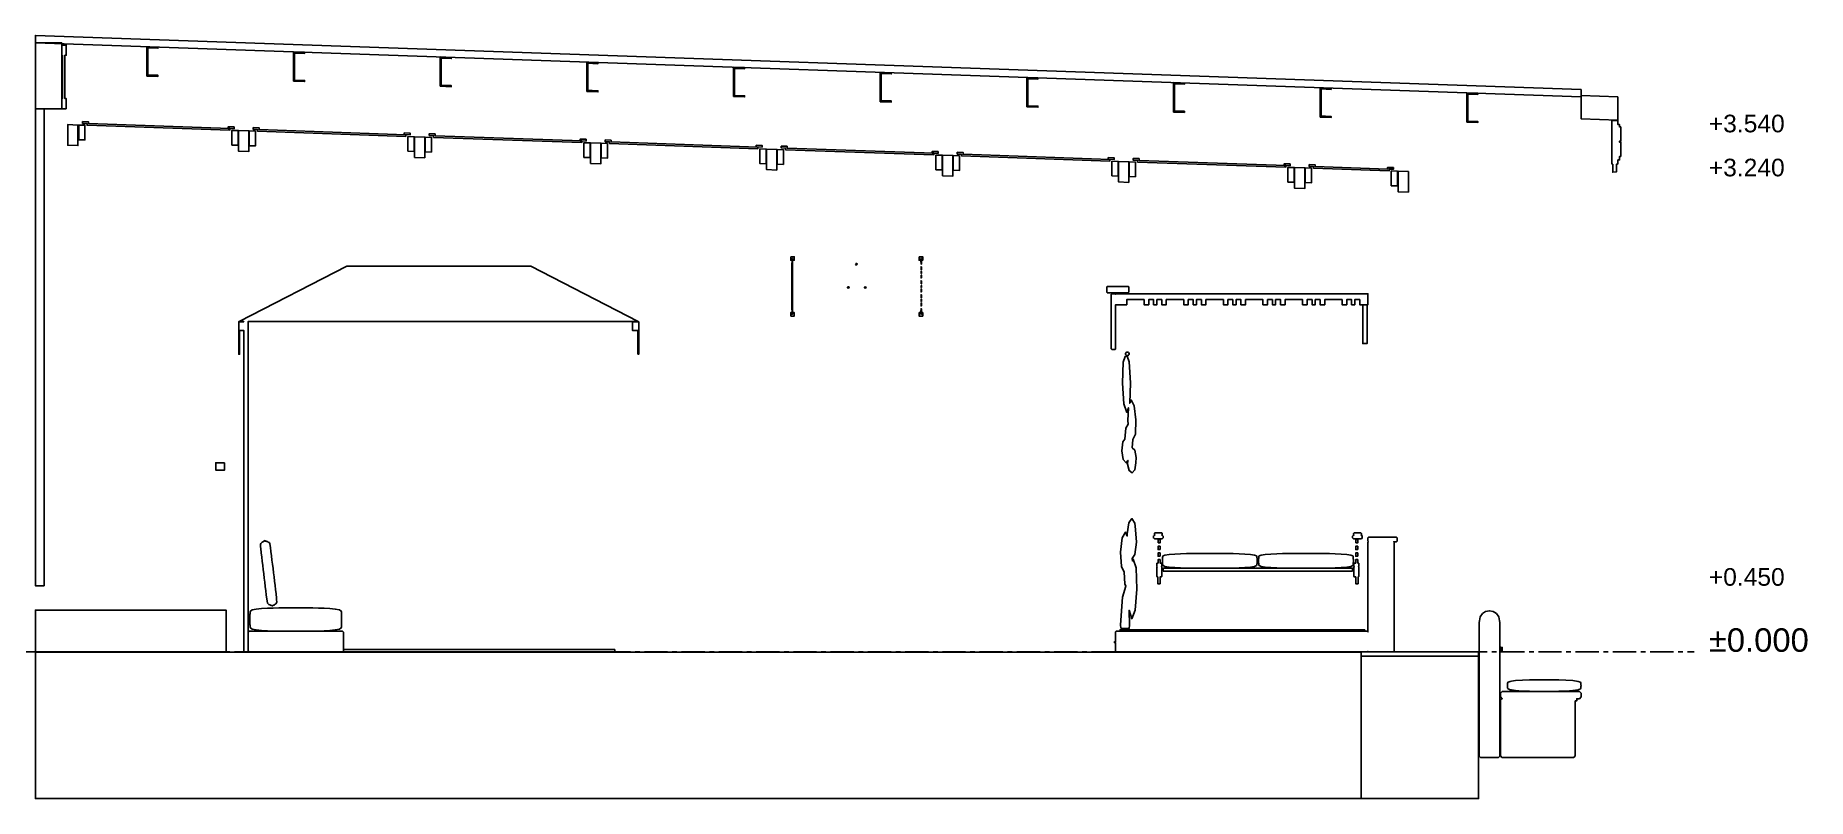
# Model space of a CAD drawing. Header units: millimetres. Extents: x -2320 to 44593, y -183000 to 30400.
# Drawn here: x 30400 to 42483, y -139000 to -133800 of the extents above; entities that cross this region are included whole.
import ezdxf

# ---------------------------------------------------------------- set-up
doc = ezdxf.new("R2010")
doc.units = ezdxf.units.MM
doc.header["$LTSCALE"] = 50
doc.linetypes.add('CENTER', pattern=[5.08, 3.175, -0.635, 0.635, -0.635])
for name, color, linetype in [('A-BLDG', 8, 'Continuous'), ('A-DIMS', 1, 'Continuous'), ('A-SECT', 7, 'Continuous'), ('S-GRID', 8, 'CENTER')]:
    doc.layers.add(name, color=color, linetype=linetype)
doc.styles.add('VN', font='arial.ttf')

msp = doc.modelspace()

# ---------------------------------------------------------------- texts
at = {"layer": 'A-DIMS', "style": 'VN'}
for s, height, p in [('+3.540', 120, (41810.2, -134460)), ('+3.240', 120, (41810.2, -134760)), ('+0.450', 120, (41810.2, -137550)), ('±0.000', 160, (41810.2, -138000))]:
    msp.add_text(s, height=height, dxfattribs=at).set_placement(p)

# ---------------------------------------------------------------- linework, layer by layer
at = {"layer": 'A-BLDG'}
for points in [[(30610, -134300), (30580, -134300), (30580, -134230), (30584, -134230), (30584, -133935), (30580, -133935), (30580, -133865), (30610, -133865), (30610, -133935), (30601, -133935), (30601, -134230), (30610, -134230)], [(30460, -137550), (30400, -137550), (30400, -134300), (30460, -134300)]]:
    msp.add_lwpolyline(points, close=True, dxfattribs=at)
at = {"layer": 'A-SECT'}
for points in [[(40939.9, -134168.9), (40939.9, -134218.9), (30400, -133850), (30400, -133800)], [(30580, -133850), (30580, -134300), (30400, -134300), (30400, -133850)], [(31160, -133884.6), (31160, -133876.6), (31235, -133879.2), (31235, -133887.2), (31166, -133884.8), (31166, -134068.8), (31160, -134068.6)], [(32160, -133919.6), (32160, -133911.6), (32235, -133914.2), (32235, -133922.2), (32166, -133919.8), (32166, -134103.8), (32160, -134103.6)], [(33160, -133954.6), (33160, -133946.6), (33235, -133949.2), (33235, -133957.2), (33166, -133954.8), (33166, -134138.8), (33160, -134138.6)], [(34160, -133989.6), (34160, -133981.6), (34235, -133984.2), (34235, -133992.2), (34166, -133989.8), (34166, -134173.8), (34160, -134173.6)], [(31160, -134076.6), (31160, -134068.6), (31235, -134071.2), (31235, -134079.2)], [(32160, -134111.6), (32160, -134103.6), (32235, -134106.2), (32235, -134114.2)], [(35160, -134024.6), (35160, -134016.6), (35235, -134019.2), (35235, -134027.2), (35166, -134024.8), (35166, -134208.8), (35160, -134208.6)], [(36160, -134059.6), (36160, -134051.6), (36235, -134054.2), (36235, -134062.2), (36166, -134059.8), (36166, -134243.8), (36160, -134243.6)], [(37160, -134094.6), (37160, -134086.6), (37235, -134089.2), (37235, -134097.2), (37166, -134094.8), (37166, -134278.8), (37160, -134278.6)], [(38160, -134129.6), (38160, -134121.6), (38235, -134124.2), (38235, -134132.2), (38166, -134129.8), (38166, -134313.8), (38160, -134313.6)], [(33160, -134146.6), (33160, -134138.6), (33235, -134141.2), (33235, -134149.2)], [(34160, -134181.6), (34160, -134173.6), (34235, -134176.2), (34235, -134184.2)], [(35160, -134216.6), (35160, -134208.6), (35235, -134211.2), (35235, -134219.2)], [(36160, -134251.6), (36160, -134243.6), (36235, -134246.2), (36235, -134254.2)], [(39160, -134164.6), (39160, -134156.6), (39235, -134159.2), (39235, -134167.2), (39166, -134164.8), (39166, -134348.8), (39160, -134348.6)], [(40160, -134199.6), (40160, -134191.6), (40235, -134194.2), (40235, -134202.2), (40166, -134199.8), (40166, -134383.8), (40160, -134383.6)], [(41189.9, -134217.6), (41189.9, -134377.6), (40939.9, -134368.9), (40939.9, -134208.9)], [(37160, -134286.6), (37160, -134278.6), (37235, -134281.2), (37235, -134289.2)], [(38160, -134321.6), (38160, -134313.6), (38235, -134316.2), (38235, -134324.2)], [(39160, -134356.6), (39160, -134348.6), (39235, -134351.2), (39235, -134359.2)], [(30655, -134408.9), (30655, -134409), (30690, -134410.2), (30690, -134550.1), (30620, -134547.7), (30620, -134407.7)], [(30695, -134510.3), (30695, -134410.3), (30737, -134411.8), (30737, -134511.8)], [(30722, -134399.3), (30722, -134387.3), (30762, -134388.7), (30762, -134400.7), (31725, -134434.4), (31725, -134446.4), (30752, -134412.3), (30752, -134400.4)], [(31715, -134434), (31715, -134422), (31755, -134423.4), (31755, -134435.4)], [(31740, -134546.9), (31740, -134446.9), (31782, -134448.4), (31782, -134548.4)], [(31785, -134448.5), (31855, -134450.9), (31855, -134590.9), (31785, -134588.5)], [(31858, -134551), (31858, -134451), (31900, -134452.5), (31900, -134552.5)], [(31885, -134428), (31925, -134429.4), (31925, -134441.4), (32925, -134476.4), (32925, -134488.4), (31915, -134453), (31915, -134441), (31885, -134440)], [(32915, -134476), (32915, -134464), (32955, -134465.4), (32955, -134477.4)], [(33085, -134482), (33085, -134470), (33125, -134471.4), (33125, -134483.4), (34125, -134518.4), (34125, -134530.4), (33115, -134495), (33115, -134483)], [(40160, -134391.6), (40160, -134383.6), (40235, -134386.2), (40235, -134394.2)], [(41155, -134677.8), (41152.9, -134677.8), (41149.9, -134674.8), (41149.9, -134382.8), (41152.9, -134379.8), (41187.1, -134379.8), (41190.1, -134382.8), (41190.1, -134407.8), (41202.2, -134407.8), (41202.2, -134423.8), (41204.2, -134421.8), (41208.2, -134421.8), (41210.2, -134423.8), (41210.2, -134519.8), (41208.2, -134521.8), (41204.2, -134521.8), (41202.2, -134519.8), (41202.2, -134527.8), (41204.2, -134525.8), (41208.2, -134525.8), (41210.2, -134527.8), (41210.2, -134623.8), (41208.2, -134625.8), (41204.2, -134625.8), (41202.2, -134623.8), (41202.2, -134647.8), (41190.1, -134647.8), (41190.1, -134674.8), (41187.1, -134677.8), (41180.1, -134677.8), (41180.1, -134729.3), (41155, -134731.7)], [(32940, -134588.9), (32940, -134488.9), (32982, -134490.4), (32982, -134590.4)], [(32985, -134490.5), (33055, -134492.9), (33055, -134632.9), (32985, -134630.5)], [(33100, -134594.5), (33058, -134593), (33058, -134493), (33100, -134494.5)], [(34115, -134518), (34115, -134506), (34155, -134507.4), (34155, -134519.4)], [(34182, -134632.4), (34140, -134630.9), (34140, -134530.9), (34182, -134532.4)], [(34185, -134532.5), (34255, -134534.9), (34255, -134674.9), (34185, -134672.5)], [(34258, -134635), (34258, -134535), (34300, -134536.5), (34300, -134636.5)], [(34325, -134513.4), (34325, -134525.4), (35325, -134560.4), (35325, -134572.4), (34315, -134537), (34315, -134525), (34285, -134524), (34285, -134512)], [(35355, -134561.4), (35315, -134560), (35315, -134548), (35355, -134549.4)], [(35382, -134674.4), (35340, -134672.9), (35340, -134572.9), (35382, -134574.4)], [(35455, -134576.9), (35455, -134716.9), (35385, -134714.5), (35385, -134574.5)], [(35458, -134677), (35458, -134577), (35500, -134578.5), (35500, -134678.5)], [(35485, -134554), (35525, -134555.4), (35525, -134567.4), (36525, -134602.4), (36525, -134614.4), (35515, -134579), (35515, -134567), (35485, -134566)], [(36555, -134603.4), (36515, -134602), (36515, -134590), (36555, -134591.4)], [(36685, -134596), (36725, -134597.4), (36725, -134609.4), (37725, -134644.4), (37725, -134656.4), (36715, -134621), (36715, -134609), (36685, -134608)], [(36582, -134716.4), (36540, -134714.9), (36540, -134614.9), (36582, -134616.4)], [(36655, -134618.9), (36655, -134758.9), (36585, -134756.5), (36585, -134616.5)], [(36658, -134719), (36658, -134619), (36700, -134620.5), (36700, -134720.5)], [(37715, -134644), (37715, -134632), (37755, -134633.4), (37755, -134645.4)], [(37740, -134756.9), (37740, -134656.9), (37782, -134658.4), (37782, -134758.4)], [(37785, -134658.5), (37855, -134660.9), (37855, -134800.9), (37785, -134798.5)], [(37858, -134761), (37858, -134661), (37900, -134662.5), (37900, -134762.5)], [(37925, -134639.4), (37925, -134651.4), (38925, -134686.4), (38925, -134698.4), (37915, -134663), (37915, -134651), (37885, -134650), (37885, -134638)], [(38915, -134686), (38915, -134674), (38955, -134675.4), (38955, -134687.4)], [(38982, -134800.4), (38940, -134798.9), (38940, -134698.9), (38982, -134700.4)], [(39055, -134702.9), (39055, -134842.9), (38985, -134840.5), (38985, -134700.5)], [(39058, -134803), (39058, -134703), (39100, -134704.5), (39100, -134804.5)], [(39085, -134680), (39125, -134681.4), (39125, -134693.3), (39619.5, -134710.7), (39619.5, -134698.7), (39659.7, -134700.1), (39659.7, -134712.1), (39629.5, -134711), (39629.5, -134723), (39115, -134705), (39115, -134693), (39085, -134692)], [(39644.6, -134823.6), (39644.6, -134723.6), (39686.8, -134725), (39686.8, -134825)], [(39762.1, -134727.7), (39762.1, -134867.7), (39691.8, -134865.2), (39691.8, -134725.2)], [(35549.8, -135308), (35574.3, -135308), (35574.3, -135332), (35549.8, -135332)], [(35558.8, -135348.5), (35558.8, -135348.2), (35558.8, -135348), (35558.8, -135320), (35561.8, -135320), (35561.8, -135347.9), (35561.8, -135348.2), (35561.8, -135348.5), (35561.8, -135348.9), (35561.8, -135349.2), (35561.8, -135349.7), (35561.3, -135350), (35561.3, -135355.4), (35561.3, -135398.1), (35561.4, -135410.5), (35561.5, -135422), (35561.4, -135426.8), (35561.3, -135431.9), (35561.3, -135438.7), (35561.3, -135493.1), (35561.3, -135494.7), (35561.5, -135517), (35561.3, -135526.2), (35561.3, -135526.9), (35561.3, -135533.7), (35561.3, -135588.1), (35561.3, -135591.9), (35561.3, -135621.9), (35561.3, -135627.3), (35561.3, -135670), (35561.8, -135670.3), (35561.8, -135670.8), (35561.8, -135671.1), (35561.8, -135671.5), (35561.8, -135671.8), (35561.8, -135672.1), (35561.8, -135700), (35558.8, -135700), (35558.8, -135672), (35558.8, -135671.8), (35558.8, -135671.5), (35558.8, -135671.1), (35558.8, -135670.8), (35558.8, -135670.3), (35558.2, -135670), (35558.2, -135624.9), (35558.2, -135621.9), (35558.2, -135590.2), (35558.2, -135588.1), (35558.2, -135530.8), (35558.2, -135526.9), (35558.2, -135526.5), (35558.5, -135517), (35558.2, -135494), (35558.2, -135493.1), (35558.2, -135435.8), (35558.2, -135431.9), (35558.3, -135426.5), (35558.5, -135422), (35558.3, -135411.2), (35558.2, -135398.1), (35558.2, -135353), (35558.2, -135350), (35558.8, -135349.7), (35558.8, -135349.2), (35558.8, -135348.9)], [(36425.7, -135308), (36450.2, -135308), (36450.2, -135332), (36425.7, -135332)], [(36438.6, -135350), (36438.4, -135346.9), (36438, -135343.8), (36438, -135340.6), (36438, -135338.9), (36438, -135337.4), (36438, -135336.2), (36438, -135334.6), (36438, -135333.6), (36438, -135332.5), (36438, -135331.9), (36438, -135331.2), (36438, -135330.7), (36438, -135330), (36438, -135329.5), (36438, -135329), (36438, -135328.6), (36438, -135328.3), (36438, -135328), (36438, -135327.6), (36438, -135327.3), (36438, -135327), (36438, -135326.8), (36438, -135326.6), (36438, -135326.4), (36438, -135326.2), (36438, -135326), (36438, -135325.7), (36438, -135325.6), (36438, -135325.5), (36438, -135325.3), (36438, -135325.2), (36438, -135325), (36438, -135324.9), (36438, -135324.8), (36438, -135324.7), (36438, -135324.6), (36438, -135324.4), (36438, -135324.3), (36438, -135324.2), (36438, -135324.1), (36438, -135324), (36438, -135323.9), (36438, -135323.8), (36438, -135323.7), (36438, -135323.6), (36438, -135323.5), (36438, -135323.4), (36438, -135323.3), (36438, -135323.2), (36438, -135323.1), (36438, -135323), (36438, -135322.9), (36438, -135322.8), (36438, -135322.7), (36438, -135322.6), (36438, -135322.5), (36438, -135322.4), (36438, -135322.3), (36438, -135322.2), (36438, -135322.1), (36438, -135320), (36441.1, -135320), (36441.1, -135322.1), (36441.1, -135322.2), (36441.1, -135322.3), (36441.1, -135322.4), (36441.1, -135322.5), (36441.1, -135322.6), (36441.1, -135322.7), (36441.1, -135322.8), (36441.1, -135322.9), (36441.1, -135323), (36441.1, -135323.1), (36441.1, -135323.2), (36441.1, -135323.3), (36441.1, -135323.4), (36441.1, -135323.5), (36441.1, -135323.6), (36441.1, -135323.7), (36441.1, -135323.8), (36441.1, -135323.9), (36441.1, -135324), (36441.1, -135324.1), (36441.1, -135324.2), (36441.1, -135324.3), (36441.1, -135324.4), (36441.1, -135324.5), (36441.1, -135324.6), (36441.1, -135324.7), (36441.1, -135324.8), (36441.1, -135325), (36441.1, -135325.1), (36441.1, -135325.3), (36441.1, -135325.4), (36441.1, -135325.6), (36441.1, -135325.7), (36441.1, -135325.9), (36441.1, -135326.1), (36441.1, -135326.4), (36441.1, -135326.6), (36441.1, -135326.8), (36441.1, -135327), (36441.1, -135327.3), (36441.1, -135327.6), (36441.1, -135328), (36441.1, -135328.3), (36441.1, -135328.6), (36441.1, -135328.9), (36441.1, -135329.5), (36441.1, -135330), (36441.1, -135330.7), (36441.1, -135331.2), (36441.1, -135331.8), (36441.1, -135332.4), (36441.1, -135333.5), (36441.1, -135334.5), (36441.1, -135336), (36441.1, -135337.3), (36441.1, -135338.8), (36441.1, -135340.4), (36441.1, -135343.6), (36441.5, -135346.8), (36441.7, -135350), (36441.7, -135357.6), (36438.7, -135358.3)], [(31820, -138000), (31820, -135810), (31792, -135810), (31792, -135972.1), (31786, -135972.1), (31786, -135751), (31790, -135751), (31792, -135751), (31820, -135751), (31820, -135750), (31790, -135750), (32523, -135372.7), (33777, -135372.7), (34510, -135750), (31850, -135750), (31850, -138000)], [(35999.2, -135365.2), (35993.4, -135363.6), (35991.8, -135357.8), (35996.1, -135353.5), (36001.9, -135355.1), (36003.4, -135360.9)], [(36438.3, -135442.9), (36438.5, -135433.6), (36441.6, -135432.9), (36441.4, -135442.5), (36441.6, -135452.7), (36438.5, -135453.4)], [(36441.5, -135422), (36438.4, -135422), (36438.4, -135410.7), (36438.4, -135408), (36441.5, -135408), (36441.5, -135410.5)], [(36441.7, -135386.8), (36441.6, -135397.1), (36438.5, -135396.4), (36438.6, -135385.4), (36438.5, -135376.6), (36441.6, -135377.3)], [(35943.2, -135522.2), (35937.8, -135520.8), (35936.9, -135515.9), (35941.3, -135512.4), (35946.7, -135513.8), (35947.7, -135518.7)], [(36059.1, -135522.3), (36053.5, -135520.5), (36052.2, -135515.5), (36056.4, -135512.3), (36061.9, -135514.2), (36063.3, -135519.2)], [(36441.4, -135577.5), (36441.6, -135587.1), (36438.5, -135586.4), (36438.3, -135577.1), (36438.5, -135566.6), (36441.6, -135567.3)], [(36438.4, -135503), (36441.5, -135503), (36441.5, -135514.5), (36441.5, -135517), (36438.4, -135517), (36438.4, -135514.3)], [(36438.5, -135491.4), (36438.6, -135480.4), (36438.5, -135471.6), (36441.6, -135472.3), (36441.7, -135481.8), (36441.6, -135492.1)], [(36441.7, -135538.2), (36441.6, -135547.7), (36438.5, -135548.4), (36438.6, -135539.6), (36438.5, -135528.6), (36441.6, -135527.9)], [(37855.4, -135514), (37855.4, -135550), (37851.4, -135554), (37709.4, -135554), (37705.4, -135550), (37705.4, -135514), (37709.4, -135510), (37851.4, -135510)], [(37735.4, -135936), (37735.4, -135564), (37739.4, -135560), (37761.4, -135560), (37765.4, -135564), (37765.4, -135560), (39485.4, -135560), (39485.4, -135600), (39485.4, -135635), (39476, -135635), (39474.8, -135635), (39474.4, -135635), (39474.2, -135635), (39473.9, -135635), (39473.6, -135635), (39473.2, -135635), (39471, -135635), (39470.4, -135635), (39469.9, -135635), (39469.4, -135635), (39468.9, -135635), (39468.1, -135635), (39463.2, -135635), (39461.7, -135635), (39460.5, -135635), (39459.1, -135635), (39457.6, -135635), (39455.2, -135635), (39436.6, -135635), (39435.4, -135635), (39429.8, -135635), (39429.8, -135600), (39396.4, -135600), (39396.4, -135635), (39377.8, -135635), (39374.4, -135635), (39374.4, -135600), (39341, -135600), (39341, -135635), (39329.8, -135635), (39309.8, -135635), (39309.8, -135600), (39191, -135600), (39191, -135635), (39178.7, -135635), (39159.8, -135635), (39159.8, -135600), (39126.4, -135600), (39126.4, -135635), (39107.8, -135635), (39104.4, -135635), (39104.4, -135600), (39071, -135600), (39071, -135635), (39059.8, -135635), (39039.8, -135635), (39039.8, -135600), (38921, -135600), (38921, -135635), (38908.7, -135635), (38889.8, -135635), (38889.8, -135600), (38856.4, -135600), (38856.4, -135635), (38837.8, -135635), (38834.4, -135635), (38834.4, -135600), (38801, -135600), (38801, -135635), (38789.8, -135635), (38769.8, -135635), (38769.8, -135600), (38651, -135600), (38651, -135635), (38631, -135635), (38619.8, -135635), (38619.8, -135600), (38586.4, -135600), (38586.4, -135635), (38567.8, -135635), (38564.4, -135635), (38564.4, -135600), (38531, -135600), (38531, -135635), (38512.1, -135635), (38499.8, -135635), (38499.8, -135600), (38381, -135600), (38381, -135635), (38361, -135635), (38349.8, -135635), (38349.8, -135600), (38316.4, -135600), (38316.4, -135635), (38297.8, -135635), (38294.4, -135635), (38294.4, -135600), (38261, -135600), (38261, -135635), (38249.8, -135635), (38229.8, -135635), (38229.8, -135600), (38111, -135600), (38111, -135635), (38091, -135635), (38079.8, -135635), (38079.8, -135600), (38046.4, -135600), (38046.4, -135635), (38043, -135635), (38024.4, -135635), (38024.4, -135600), (37991, -135600), (37991, -135635), (37979.8, -135635), (37959.8, -135635), (37959.8, -135600), (37841, -135600), (37841, -135635), (37815.4, -135635), (37814.2, -135635), (37795.6, -135635), (37793.2, -135635), (37791.7, -135635), (37790.3, -135635), (37789.1, -135635), (37787.6, -135635), (37782.7, -135635), (37781.9, -135635), (37781.4, -135635), (37780.9, -135635), (37780.4, -135635), (37779.8, -135635), (37777.6, -135635), (37777.2, -135635), (37776.9, -135635), (37776.6, -135635), (37776.4, -135635), (37776, -135635), (37774.8, -135635), (37765.4, -135635), (37765.4, -135936), (37761.4, -135940), (37739.4, -135940)], [(35549.8, -135712), (35549.8, -135688), (35574.3, -135688), (35574.3, -135712)], [(36425.7, -135688), (36450.2, -135688), (36450.2, -135712), (36425.7, -135712)], [(36441.7, -135662.4), (36441.7, -135670), (36441.5, -135673.2), (36441.1, -135676.4), (36441.1, -135679.6), (36441.1, -135681.2), (36441.1, -135682.7), (36441.1, -135684), (36441.1, -135685.5), (36441.1, -135686.5), (36441.1, -135687.6), (36441.1, -135688.2), (36441.1, -135688.8), (36441.1, -135689.3), (36441.1, -135690), (36441.1, -135690.5), (36441.1, -135691.1), (36441.1, -135691.4), (36441.1, -135691.7), (36441.1, -135692), (36441.1, -135692.4), (36441.1, -135692.7), (36441.1, -135693), (36441.1, -135693.2), (36441.1, -135693.4), (36441.1, -135693.6), (36441.1, -135693.9), (36441.1, -135694.1), (36441.1, -135694.3), (36441.1, -135694.4), (36441.1, -135694.6), (36441.1, -135694.7), (36441.1, -135694.9), (36441.1, -135695), (36441.1, -135695.2), (36441.1, -135695.3), (36441.1, -135695.4), (36441.1, -135695.5), (36441.1, -135695.6), (36441.1, -135695.7), (36441.1, -135695.8), (36441.1, -135695.9), (36441.1, -135696), (36441.1, -135696.1), (36441.1, -135696.2), (36441.1, -135696.3), (36441.1, -135696.4), (36441.1, -135696.5), (36441.1, -135696.6), (36441.1, -135696.7), (36441.1, -135696.8), (36441.1, -135696.9), (36441.1, -135697), (36441.1, -135697.1), (36441.1, -135697.2), (36441.1, -135697.3), (36441.1, -135697.4), (36441.1, -135697.5), (36441.1, -135697.6), (36441.1, -135697.7), (36441.1, -135697.8), (36441.1, -135697.9), (36441.1, -135700), (36438, -135700), (36438, -135697.9), (36438, -135697.8), (36438, -135697.7), (36438, -135697.6), (36438, -135697.5), (36438, -135697.4), (36438, -135697.3), (36438, -135697.2), (36438, -135697.1), (36438, -135697), (36438, -135696.9), (36438, -135696.8), (36438, -135696.7), (36438, -135696.6), (36438, -135696.5), (36438, -135696.4), (36438, -135696.3), (36438, -135696.2), (36438, -135696.1), (36438, -135696), (36438, -135695.9), (36438, -135695.8), (36438, -135695.7), (36438, -135695.6), (36438, -135695.4), (36438, -135695.3), (36438, -135695.2), (36438, -135695.1), (36438, -135695), (36438, -135694.8), (36438, -135694.7), (36438, -135694.5), (36438, -135694.4), (36438, -135694.3), (36438, -135694), (36438, -135693.8), (36438, -135693.6), (36438, -135693.4), (36438, -135693.2), (36438, -135693), (36438, -135692.7), (36438, -135692.4), (36438, -135692), (36438, -135691.7), (36438, -135691.4), (36438, -135691), (36438, -135690.5), (36438, -135690), (36438, -135689.3), (36438, -135688.8), (36438, -135688.1), (36438, -135687.5), (36438, -135686.4), (36438, -135685.4), (36438, -135683.8), (36438, -135682.6), (36438, -135681.1), (36438, -135679.4), (36438, -135676.2), (36438.4, -135673.1), (36438.6, -135670), (36438.7, -135661.7)], [(36438.3, -135632.9), (36438.5, -135623.6), (36441.6, -135622.9), (36441.4, -135632.5), (36441.6, -135642.7), (36438.5, -135643.4)], [(36441.5, -135600.5), (36441.5, -135612), (36438.4, -135612), (36438.4, -135600.7), (36438.4, -135598), (36441.5, -135598)], [(39480.4, -135635), (39480.4, -135900), (39450.9, -135900), (39450.9, -135635)], [(34508, -135972.1), (34508, -135810), (34470, -135810), (34470, -135751), (34508, -135751), (34510, -135751), (34514, -135751), (34514, -135972.1)], [(37817.1, -136690), (37808, -136630.1), (37815.2, -136568.7), (37828, -136551), (37834.3, -136477.1), (37851.4, -136448), (37848.3, -136423), (37852.2, -136337.1), (37842.1, -136368.7), (37821.6, -136310.7), (37811.4, -136168.9), (37817.7, -136026.4), (37830.4, -135986.6), (37843.7, -135986.4), (37857.3, -136024.8), (37867.4, -136166.6), (37861.2, -136306.1), (37870.9, -136284.1), (37892.2, -136322.8), (37904.2, -136419.1), (37899.8, -136516.5), (37883.2, -136554.3), (37878.5, -136609.9), (37895.6, -136625.6), (37906.1, -136676.5), (37902.2, -136712.4), (37902.4, -136713.4), (37896.5, -136760.1), (37877.7, -136781.6), (37857, -136765.4), (37846.6, -136720.9), (37849.7, -136696.2), (37837.3, -136713.4)], [(37848.5, -135981.6), (37842.3, -135981.6), (37836.9, -135978.5), (37833.8, -135973.1), (37833.8, -135966.9), (37836.9, -135961.5), (37842.3, -135958.4), (37848.5, -135958.4), (37853.9, -135961.5), (37857, -135966.9), (37857, -135973.1), (37853.9, -135978.5)], [(31690, -136711.9), (31690, -136761.9), (31630, -136761.9), (31630, -136711.9)], [(37799.9, -137839.7), (37799.4, -137816.6), (37812.2, -137626.8), (37834.1, -137552.1), (37828.2, -137537.6), (37824, -137457.7), (37805.4, -137419.1), (37798.9, -137320.8), (37809.9, -137223.7), (37832.1, -137184.6), (37845.2, -137211.7), (37843.7, -137195.1), (37854.5, -137121), (37876.4, -137091.8), (37896.8, -137124.6), (37900.6, -137167.1), (37901.3, -137168.3), (37908, -137253.5), (37897.1, -137337.5), (37878.9, -137365.2), (37879.7, -137380.6), (37884.6, -137367.8), (37904.5, -137428.4), (37910.1, -137572.8), (37898.2, -137716.4), (37875.7, -137775.1), (37856.8, -137717.4), (37859.3, -137818.9), (37857.8, -137840.9)], [(31997.1, -137680.5), (31992.1, -137677.7), (31987, -137674.1), (31982.9, -137669), (31979.4, -137652.4), (31977.7, -137641.4), (31974, -137612.7), (31970.5, -137584), (31967, -137555.3), (31963.5, -137526.5), (31960, -137497.8), (31956.5, -137469), (31953.1, -137440.3), (31949.6, -137411.5), (31946.2, -137382.8), (31942.7, -137354.1), (31939.4, -137325.3), (31936.1, -137296.5), (31935.2, -137285.5), (31934.6, -137268.5), (31937.3, -137262.6), (31941.5, -137257.9), (31945.7, -137254), (31950, -137250.8), (31954.5, -137248.4), (31959, -137246.7), (31960.2, -137246.5), (31961.6, -137242.2), (31966.1, -137243), (31967, -137245.7), (31968.3, -137245.6), (31973, -137246.1), (31977.9, -137247.5), (31982.9, -137249.5), (31987.9, -137252.3), (31993, -137255.9), (31997.1, -137261), (32000.6, -137277.6), (32002.3, -137288.6), (32006, -137317.3), (32009.5, -137346), (32013, -137374.7), (32016.5, -137403.5), (32020, -137432.2), (32023.5, -137461), (32026.9, -137489.7), (32030.4, -137518.5), (32033.8, -137547.2), (32037.3, -137575.9), (32040.6, -137604.7), (32043.9, -137633.5), (32044.8, -137644.5), (32045.4, -137661.5), (32042.7, -137667.4), (32038.5, -137672.1), (32034.3, -137676), (32030, -137679.2), (32025.5, -137681.6), (32021, -137683.3), (32019.8, -137683.5), (32019.6, -137686.3), (32015.3, -137688.2), (32012.9, -137684.3), (32011.7, -137684.4), (32007, -137683.9), (32002.1, -137682.5)], [(37769.4, -137860), (39481.4, -137860), (39485.4, -137864), (39485.4, -137254), (39489.4, -137250), (39485.4, -137246), (39485.4, -137224), (39489.4, -137220), (39681.4, -137220), (39685.4, -137224), (39685.4, -137246), (39681.4, -137250), (39661.4, -137250), (39665.4, -137254), (39665.4, -137996), (39661.4, -138000), (39489.4, -138000), (39485.4, -137996), (39481.4, -138000), (37769.4, -138000), (37765.4, -137996), (37765.4, -137938), (37763.4, -137940), (37759.4, -137940), (37757.4, -137938), (37757.4, -137932), (37759.4, -137930), (37763.4, -137930), (37765.4, -137932), (37765.4, -137864)], [(38029.4, -137230), (38023.4, -137224), (38023.4, -137211), (38029.4, -137205), (38033.4, -137205), (38029.4, -137201), (38029.4, -137194), (38033.4, -137190), (38079.4, -137190), (38083.4, -137194), (38083.4, -137201), (38079.4, -137205), (38083.4, -137205), (38089.4, -137211), (38089.4, -137224), (38083.4, -137230)], [(38054.4, -137258.1), (38054.4, -137256.1), (38054.4, -137253.3), (38054.4, -137249), (38054.4, -137235), (38068.4, -137235), (38068.4, -137249), (38068.4, -137253.3), (38068.4, -137256.1), (38068.4, -137258.1)], [(39381.4, -137224), (39381.4, -137211), (39387.4, -137205), (39391.4, -137205), (39387.4, -137201), (39387.4, -137194), (39391.4, -137190), (39437.4, -137190), (39441.4, -137194), (39441.4, -137201), (39437.4, -137205), (39441.4, -137205), (39447.4, -137211), (39447.4, -137224), (39441.4, -137230), (39387.4, -137230)], [(39402.4, -137258.1), (39402.4, -137256.1), (39402.4, -137253.3), (39402.4, -137249), (39402.4, -137235), (39416.4, -137235), (39416.4, -137249), (39416.4, -137253.3), (39416.4, -137256.1), (39416.4, -137258.1)], [(38050.4, -137420), (38049.4, -137420), (38047.4, -137418), (38047.4, -137397), (38049.4, -137395), (38054.4, -137395), (38054.4, -137381), (38054.4, -137376.7), (38054.4, -137376), (38054.4, -137373.9), (38054.4, -137371.9), (38068.4, -137371.9), (38068.4, -137373.9), (38068.4, -137376), (38068.4, -137376.7), (38068.4, -137381), (38068.4, -137395), (38078.4, -137395), (38080.4, -137397), (38080.4, -137418), (38078.4, -137420), (38077.4, -137420), (38080.4, -137423), (38080.4, -137487), (38077.4, -137490), (38068.4, -137490), (38068.4, -137536.4), (38052.4, -137536.4), (38052.4, -137490), (38050.4, -137490), (38047.4, -137487), (38047.4, -137423)], [(38068.4, -137303.5), (38054.4, -137303.5), (38054.4, -137301.4), (38054.4, -137295.9), (38054.4, -137283.3), (38054.4, -137281.2), (38068.4, -137281.2), (38068.4, -137283.3), (38068.4, -137295.9), (38068.4, -137301.4)], [(38068.4, -137348.8), (38054.4, -137348.8), (38054.4, -137346.7), (38054.4, -137341.3), (38054.4, -137328.6), (38054.4, -137326.5), (38068.4, -137326.5), (38068.4, -137328.6), (38068.4, -137341.3), (38068.4, -137346.7)], [(38084.1, -137375.3), (38084.3, -137370.6), (38084.7, -137365.8), (38085.1, -137361.1), (38085.8, -137356.4), (38086.5, -137351.7), (38089.1, -137347), (38101.4, -137342.3), (38129.9, -137337.7), (38168.1, -137334.1), (38208, -137331.9), (38247.9, -137330.8), (38287.8, -137330.3), (38327.6, -137330.1), (38367.5, -137330.1), (38407.4, -137330.1), (38447.3, -137330.1), (38487.1, -137330.1), (38527, -137330.3), (38566.9, -137330.8), (38606.8, -137331.9), (38646.6, -137334.1), (38684.9, -137337.7), (38713.4, -137342.3), (38725.7, -137347), (38728.3, -137351.7), (38729, -137356.4), (38729.7, -137361.1), (38730.1, -137365.8), (38730.5, -137370.6), (38730.7, -137375.3), (38730.8, -137378.4), (38731.2, -137378.8), (38730.8, -137380.3), (38730.7, -137384.7), (38730.5, -137389.4), (38730.1, -137394.2), (38729.7, -137398.9), (38729, -137403.6), (38728.3, -137408.3), (38725.7, -137413), (38713.4, -137417.7), (38684.9, -137422.3), (38646.6, -137425.9), (38606.8, -137428.1), (38566.9, -137429.2), (38527, -137429.7), (38487.1, -137429.9), (38447.3, -137429.9), (38407.4, -137429.9), (38367.5, -137429.9), (38327.6, -137429.9), (38287.8, -137429.7), (38247.9, -137429.2), (38208, -137428.1), (38168.1, -137425.9), (38129.9, -137422.3), (38101.4, -137417.7), (38089.1, -137413), (38086.5, -137408.3), (38085.8, -137403.6), (38085.1, -137398.9), (38084.7, -137394.2), (38084.3, -137389.4), (38084.1, -137384.7), (38084, -137381.6), (38083.6, -137381.2), (38084, -137379.7)], [(38740.1, -137375.3), (38740.3, -137370.6), (38740.7, -137365.8), (38741.1, -137361.1), (38741.8, -137356.4), (38742.5, -137351.7), (38745.1, -137347), (38757.4, -137342.3), (38785.9, -137337.7), (38824.1, -137334.1), (38864, -137331.9), (38903.9, -137330.8), (38943.8, -137330.3), (38983.6, -137330.1), (39023.5, -137330.1), (39063.4, -137330.1), (39103.3, -137330.1), (39143.1, -137330.1), (39183, -137330.3), (39222.9, -137330.8), (39262.8, -137331.9), (39302.6, -137334.1), (39340.9, -137337.7), (39369.4, -137342.3), (39381.7, -137347), (39384.3, -137351.7), (39385, -137356.4), (39385.7, -137361.1), (39386.1, -137365.8), (39386.5, -137370.6), (39386.7, -137375.3), (39386.8, -137378.4), (39387.2, -137378.8), (39386.8, -137380.3), (39386.7, -137384.7), (39386.5, -137389.4), (39386.1, -137394.2), (39385.7, -137398.9), (39385, -137403.6), (39384.3, -137408.3), (39381.7, -137413), (39369.4, -137417.7), (39340.9, -137422.3), (39302.6, -137425.9), (39262.8, -137428.1), (39222.9, -137429.2), (39183, -137429.7), (39143.1, -137429.9), (39103.3, -137429.9), (39063.4, -137429.9), (39023.5, -137429.9), (38983.6, -137429.9), (38943.8, -137429.7), (38903.9, -137429.2), (38864, -137428.1), (38824.1, -137425.9), (38785.9, -137422.3), (38757.4, -137417.7), (38745.1, -137413), (38742.5, -137408.3), (38741.8, -137403.6), (38741.1, -137398.9), (38740.7, -137394.2), (38740.3, -137389.4), (38740.1, -137384.7), (38740, -137381.6), (38739.6, -137381.2), (38740, -137379.7)], [(39392.4, -137420), (39390.4, -137418), (39390.4, -137397), (39392.4, -137395), (39402.4, -137395), (39402.4, -137381), (39402.4, -137376.7), (39402.4, -137376), (39402.4, -137373.9), (39402.4, -137371.9), (39416.4, -137371.9), (39416.4, -137373.9), (39416.4, -137376), (39416.4, -137376.7), (39416.4, -137381), (39416.4, -137395), (39421.4, -137395), (39423.4, -137397), (39423.4, -137418), (39421.4, -137420), (39420.4, -137420), (39423.4, -137423), (39423.4, -137487), (39420.4, -137490), (39418.4, -137490), (39418.4, -137536.4), (39402.4, -137536.4), (39402.4, -137490), (39393.4, -137490), (39390.4, -137487), (39390.4, -137423), (39393.4, -137420)], [(39416.4, -137303.5), (39402.4, -137303.5), (39402.4, -137301.4), (39402.4, -137295.9), (39402.4, -137283.3), (39402.4, -137281.2), (39416.4, -137281.2), (39416.4, -137283.3), (39416.4, -137295.9), (39416.4, -137301.4)], [(39416.4, -137348.8), (39402.4, -137348.8), (39402.4, -137346.7), (39402.4, -137341.3), (39402.4, -137328.6), (39402.4, -137326.5), (39416.4, -137326.5), (39416.4, -137328.6), (39416.4, -137341.3), (39416.4, -137346.7)], [(39380.4, -137450), (38090.4, -137450), (38090.4, -137430), (39380.4, -137430)], [(30400, -138000), (30400, -137715.7), (31700, -137715.7), (31700, -138000)], [(31862, -137778.4), (31862, -137771.7), (31862.2, -137763.5), (31862.4, -137755.2), (31862.7, -137747), (31863.2, -137738.7), (31863.7, -137730.5), (31865.9, -137722.4), (31877.7, -137715.1), (31905.3, -137709.3), (31942.5, -137705.2), (31981.2, -137702.8), (32020, -137701.6), (32058.8, -137701.1), (32097.5, -137700.9), (32136.3, -137700.8), (32175, -137700.8), (32213.8, -137700.8), (32252.5, -137700.9), (32291.3, -137701.1), (32330, -137701.6), (32368.8, -137702.8), (32407.5, -137705.2), (32444.7, -137709.3), (32472.3, -137715.1), (32484.1, -137722.4), (32486.3, -137730.5), (32486.8, -137738.7), (32487.3, -137747), (32487.6, -137755.2), (32487.8, -137763.5), (32488, -137771.7), (32488, -137779.6), (32488.4, -137781.2), (32488, -137781.6), (32488, -137788.2), (32487.8, -137796.5), (32487.6, -137804.8), (32487.3, -137813), (32486.8, -137821.3), (32486.3, -137829.5), (32484.1, -137837.6), (32472.3, -137844.9), (32444.7, -137850.7), (32407.5, -137854.8), (32368.8, -137857.2), (32330, -137858.4), (32291.3, -137858.9), (32252.5, -137859.1), (32213.8, -137859.2), (32175, -137859.2), (32136.3, -137859.2), (32097.5, -137859.1), (32058.8, -137858.9), (32020, -137858.4), (31981.2, -137857.2), (31942.5, -137854.8), (31905.3, -137850.7), (31877.7, -137844.9), (31865.9, -137837.6), (31863.7, -137829.5), (31863.2, -137821.3), (31862.7, -137813), (31862.4, -137804.8), (31862.2, -137796.5), (31862, -137788.2), (31862, -137780.4), (31861.6, -137778.8)], [(40376.8, -138720), (40252.2, -138720), (40244.2, -138712), (40244.2, -137796), (40247.2, -137793), (40246.2, -137788), (40251.4, -137762), (40266.2, -137739.9), (40288.4, -137725.2), (40314.5, -137720), (40340.7, -137725.2), (40362.8, -137739.9), (40377.6, -137762), (40382.8, -137788), (40381.8, -137792.9), (40384.9, -137796), (40384.9, -138712)], [(32494, -138000), (31856, -138000), (31850, -137994), (31850, -137866), (31856, -137860), (31885, -137860), (32465, -137860), (32494, -137860), (32500, -137866), (32500, -137994)], [(39465.4, -137850), (39465.4, -137860), (37795.4, -137860), (37795.4, -137850)], [(34350, -137985), (34350, -138000), (32500, -138000), (32500, -137985)], [(40389.9, -138000), (40389.9, -137967.8), (40401.9, -137969.8), (40401.9, -138000)], [(39439.9, -138001.8), (39439.9, -139000), (30400, -139000), (30400, -138001.8)], [(40239.9, -138000), (40239.9, -138030), (39439.9, -138030), (39439.9, -138000)], [(40239.9, -138030), (40239.9, -139000), (39439.9, -139000), (39439.9, -138030)], [(40436.5, -138224.2), (40437, -138218.5), (40437.8, -138212.7), (40440.9, -138207), (40456.2, -138201.4), (40463.6, -138200.4), (40491.6, -138196.3), (40539.1, -138192.6), (40588.5, -138190.8), (40638, -138190.3), (40687.5, -138190.1), (40737, -138190.2), (40786.4, -138190.7), (40835.9, -138192.5), (40883.4, -138196.3), (40918.8, -138201.4), (40934.1, -138207), (40937.2, -138212.7), (40938, -138218.5), (40938.4, -138224.2), (40938.5, -138228.2), (40939.2, -138228.8), (40938.6, -138231.1), (40938.4, -138235.8), (40938, -138241.5), (40937.2, -138247.3), (40934.1, -138253), (40918.8, -138258.6), (40883.4, -138263.7), (40835.9, -138267.5), (40786.4, -138269.3), (40737, -138269.8), (40687.5, -138269.9), (40638, -138269.7), (40588.5, -138269.2), (40539.1, -138267.4), (40491.6, -138263.7), (40463.6, -138259.6), (40456.2, -138258.6), (40440.9, -138253), (40437.8, -138247.3), (40437, -138241.5), (40436.5, -138235.8), (40436.4, -138231.8), (40435.8, -138231.2), (40436.4, -138228.9)], [(40399.9, -138720), (40389.9, -138710), (40389.9, -138330), (40399.9, -138320), (40401.9, -138320), (40389.9, -138308), (40389.9, -138282), (40401.9, -138270), (40927.8, -138270), (40939.9, -138282), (40939.9, -138308), (40927.8, -138320), (40909.7, -138320), (40909.7, -138335), (40899.7, -138335), (40899.7, -138710), (40889.6, -138720)]]:
    msp.add_lwpolyline(points, close=True, dxfattribs=at)
at = {"layer": 'S-GRID'}
msp.add_line((-500, -138000), (41710.2, -138000), dxfattribs=at)

msp.set_redraw_order([(e.dxf.handle, doc.entitydb.next_handle()) for e in msp.query("TEXT MTEXT ATTDEF DIMENSION ARC_DIMENSION")])  # texts and dimensions are drawn at this point

doc.saveas('drawing.dxf')
